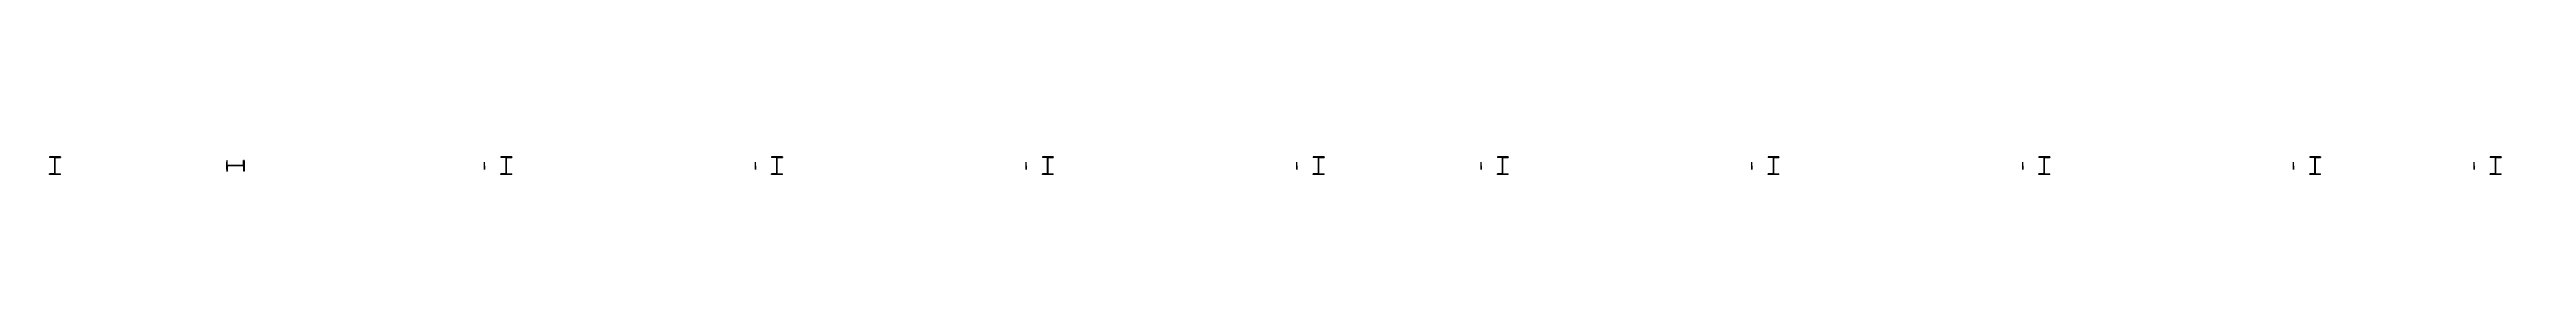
# Model space of a CAD drawing. Extents: x 0 to 768453, y -150 to 32537.
# Drawn here: x 499850 to 568453, y 19756 to 20537 of the extents above; entities that cross this region are included whole.
import ezdxf
from ezdxf.enums import TextEntityAlignment as Align

# ---------------------------------------------------------------- set-up
doc = ezdxf.new("R2010")
doc.units = 0

msp = doc.modelspace()

# ---------------------------------------------------------------- texts
at = {"layer": 'C1', "extrusion": (0, -1, 0)}
for p in [(500536.8, 1665, -20536.8), (500536.8, 4895, -20536.8), (500536.8, 8025, -20536.8), (505536.8, 1665, -20536.8), (505536.8, 4895, -20536.8), (505536.8, 8025, -20536.8), (513036.8, 1665, -20536.8), (513036.8, 4895, -20536.8), (513036.8, 8025, -20536.8), (520536.8, 1665, -20536.8), (520536.8, 4895, -20536.8), (520536.8, 8025, -20536.8), (528036.8, 1665, -20536.8), (528036.8, 4895, -20536.8), (528036.8, 8025, -20536.8), (535536.8, 1665, -20536.8), (535536.8, 4895, -20536.8), (535536.8, 8025, -20536.8), (540636.8, 1665, -20536.8), (540636.8, 4895, -20536.8), (540636.8, 8025, -20536.8), (548136.8, 1665, -20536.8), (548136.8, 4895, -20536.8), (548136.8, 8025, -20536.8), (555636.8, 1665, -20536.8), (555636.8, 4895, -20536.8), (555636.8, 8025, -20536.8), (563136.8, 1665, -20536.8), (563136.8, 4895, -20536.8), (563136.8, 8025, -20536.8), (568136.8, 1665, -20536.8), (568136.8, 4895, -20536.8), (568136.8, 8025, -20536.8)]:
    msp.add_text('C1', height=400, dxfattribs=at).set_placement(p, align=Align.BOTTOM_CENTER)
at = {"layer": 'G41', "extrusion": (0, -1, 0)}
for p in [(502940, 3330, -20440), (502940, 6460, -20440), (502940, 9590, -20440), (509190, 3330, -20440), (509190, 6460, -20440), (509190, 9590, -20440), (516690, 3330, -20440), (516690, 6460, -20440), (516690, 9590, -20440), (524190, 3330, -20440), (524190, 6460, -20440), (524190, 9590, -20440), (531690, 3330, -20440), (531690, 6460, -20440), (531690, 9590, -20440), (544290, 3330, -20440), (544290, 6460, -20440), (544290, 9590, -20440), (551790, 3330, -20440), (551790, 6460, -20440), (551790, 9590, -20440), (559290, 3330, -20440), (559290, 6460, -20440), (559290, 9590, -20440)]:
    msp.add_text('G41', height=400, dxfattribs=at).set_placement(p, align=Align.BOTTOM_CENTER)
at = {"layer": 'G43', "extrusion": (0, -1, 0)}
for p in [(537990, 3330, -20440), (537990, 6460, -20440), (537990, 9590, -20440), (565540, 3330, -20440), (565540, 6460, -20440), (565540, 9590, -20440)]:
    msp.add_text('G43', height=400, dxfattribs=at).set_placement(p, align=Align.BOTTOM_CENTER)

# ---------------------------------------------------------------- linework, layer by layer
at = {"layer": 'C1'}
for p, q in [((500150, 20244), (499850, 20244)), ((499850, 20244), (499850, 20226)), ((500150, 20244, 3330), (499850, 20244, 3330)), ((499850, 20244, 3330), (499850, 20226, 3330)), ((500150, 20244, 6460), (499850, 20244, 6460)), ((499850, 20244, 6460), (499850, 20226, 6460)), ((499994.5, 20226), (499850, 20226)), ((499994.5, 20226, 3330), (499850, 20226, 3330)), ((499994.5, 20226, 6460), (499850, 20226, 6460)), ((499994.5, 19774), (499994.5, 20226)), ((499994.5, 20226), (499994.5, 20226)), ((499994.5, 20226), (499994.5, 20226)), ((499994.5, 20226), (499994.5, 20226)), ((499994.5, 19774, 3330), (499994.5, 20226, 3330)), ((499994.5, 20226, 3330), (499994.5, 20226, 3330)), ((499994.5, 20226, 3330), (499994.5, 20226, 3330)), ((499994.5, 20226, 3330), (499994.5, 20226, 3330)), ((499994.5, 19774, 6460), (499994.5, 20226, 6460)), ((499994.5, 20226, 6460), (499994.5, 20226, 6460)), ((499994.5, 20226, 6460), (499994.5, 20226, 6460)), ((499994.5, 20226, 6460), (499994.5, 20226, 6460)), ((500005.5, 19774), (500005.5, 20226)), ((500005.5, 20226), (500005.5, 20226)), ((500005.5, 20226), (500005.5, 20226)), ((500005.5, 20226), (500005.5, 20226)), ((500005.5, 20226), (500150, 20226)), ((500005.5, 19774, 3330), (500005.5, 20226, 3330)), ((500005.5, 20226, 3330), (500005.5, 20226, 3330)), ((500005.5, 20226, 3330), (500005.5, 20226, 3330)), ((500005.5, 20226, 3330), (500005.5, 20226, 3330)), ((500005.5, 20226, 3330), (500150, 20226, 3330)), ((500005.5, 19774, 6460), (500005.5, 20226, 6460)), ((500005.5, 20226, 6460), (500005.5, 20226, 6460)), ((500005.5, 20226, 6460), (500005.5, 20226, 6460)), ((500005.5, 20226, 6460), (500005.5, 20226, 6460)), ((500005.5, 20226, 6460), (500150, 20226, 6460)), ((500150, 20244), (500150, 20226)), ((500150, 20244, 3330), (500150, 20226, 3330)), ((500150, 20244, 6460), (500150, 20226, 6460)), ((504756, 20150), (504756, 19850)), ((504756, 20150), (504774, 20150)), ((504756, 20150, 3330), (504756, 19850, 3330)), ((504756, 20150, 3330), (504774, 20150, 3330)), ((504756, 20150, 6460), (504756, 19850, 6460)), ((504756, 20150, 6460), (504774, 20150, 6460)), ((504774, 20005.5), (504774, 20150)), ((504774, 20005.5, 3330), (504774, 20150, 3330)), ((504774, 20005.5, 6460), (504774, 20150, 6460)), ((505226, 20005.5), (504774, 20005.5)), ((504774, 20005.5), (504774, 20005.5)), ((504774, 20005.5), (504774, 20005.5)), ((504774, 20005.5), (504774, 20005.5)), ((505226, 20005.5, 3330), (504774, 20005.5, 3330)), ((504774, 20005.5, 3330), (504774, 20005.5, 3330)), ((504774, 20005.5, 3330), (504774, 20005.5, 3330)), ((504774, 20005.5, 3330), (504774, 20005.5, 3330)), ((505226, 20005.5, 6460), (504774, 20005.5, 6460)), ((504774, 20005.5, 6460), (504774, 20005.5, 6460)), ((504774, 20005.5, 6460), (504774, 20005.5, 6460)), ((504774, 20005.5, 6460), (504774, 20005.5, 6460)), ((505226, 19994.5), (504774, 19994.5)), ((504774, 19994.5), (504774, 19994.5)), ((504774, 19994.5), (504774, 19994.5)), ((504774, 19994.5), (504774, 19994.5)), ((504774, 19994.5), (504774, 19850)), ((505226, 19994.5, 3330), (504774, 19994.5, 3330)), ((504774, 19994.5, 3330), (504774, 19994.5, 3330)), ((504774, 19994.5, 3330), (504774, 19994.5, 3330)), ((504774, 19994.5, 3330), (504774, 19994.5, 3330)), ((504774, 19994.5, 3330), (504774, 19850, 3330)), ((505226, 19994.5, 6460), (504774, 19994.5, 6460)), ((504774, 19994.5, 6460), (504774, 19994.5, 6460)), ((504774, 19994.5, 6460), (504774, 19994.5, 6460)), ((504774, 19994.5, 6460), (504774, 19994.5, 6460)), ((504774, 19994.5, 6460), (504774, 19850, 6460)), ((505226, 20005.5), (505226, 20150)), ((505244, 20150), (505226, 20150)), ((505226, 20005.5, 3330), (505226, 20150, 3330)), ((505244, 20150, 3330), (505226, 20150, 3330)), ((505226, 20005.5, 6460), (505226, 20150, 6460)), ((505244, 20150, 6460), (505226, 20150, 6460)), ((505226, 20005.5), (505226, 20005.5)), ((505226, 20005.5), (505226, 20005.5)), ((505226, 20005.5), (505226, 20005.5)), ((505226, 20005.5, 3330), (505226, 20005.5, 3330)), ((505226, 20005.5, 3330), (505226, 20005.5, 3330)), ((505226, 20005.5, 3330), (505226, 20005.5, 3330)), ((505226, 20005.5, 6460), (505226, 20005.5, 6460)), ((505226, 20005.5, 6460), (505226, 20005.5, 6460)), ((505226, 20005.5, 6460), (505226, 20005.5, 6460)), ((505226, 19994.5), (505226, 19994.5)), ((505226, 19994.5), (505226, 19994.5)), ((505226, 19994.5), (505226, 19994.5)), ((505226, 19994.5), (505226, 19850)), ((505226, 19994.5, 3330), (505226, 19994.5, 3330)), ((505226, 19994.5, 3330), (505226, 19994.5, 3330)), ((505226, 19994.5, 3330), (505226, 19994.5, 3330)), ((505226, 19994.5, 3330), (505226, 19850, 3330)), ((505226, 19994.5, 6460), (505226, 19994.5, 6460)), ((505226, 19994.5, 6460), (505226, 19994.5, 6460)), ((505226, 19994.5, 6460), (505226, 19994.5, 6460)), ((505226, 19994.5, 6460), (505226, 19850, 6460)), ((505244, 20150), (505244, 19850)), ((505244, 20150, 3330), (505244, 19850, 3330)), ((505244, 20150, 6460), (505244, 19850, 6460)), ((512650, 20244), (512350, 20244)), ((512350, 20244), (512350, 20226)), ((512650, 20244, 3330), (512350, 20244, 3330)), ((512350, 20244, 3330), (512350, 20226, 3330)), ((512650, 20244, 6460), (512350, 20244, 6460)), ((512350, 20244, 6460), (512350, 20226, 6460)), ((512494.5, 20226), (512350, 20226)), ((512494.5, 20226, 3330), (512350, 20226, 3330)), ((512494.5, 20226, 6460), (512350, 20226, 6460)), ((512494.5, 19774), (512494.5, 20226)), ((512494.5, 20226), (512494.5, 20226)), ((512494.5, 20226), (512494.5, 20226)), ((512494.5, 20226), (512494.5, 20226)), ((512494.5, 19774, 3330), (512494.5, 20226, 3330)), ((512494.5, 20226, 3330), (512494.5, 20226, 3330)), ((512494.5, 20226, 3330), (512494.5, 20226, 3330)), ((512494.5, 20226, 3330), (512494.5, 20226, 3330)), ((512494.5, 19774, 6460), (512494.5, 20226, 6460)), ((512494.5, 20226, 6460), (512494.5, 20226, 6460)), ((512494.5, 20226, 6460), (512494.5, 20226, 6460)), ((512494.5, 20226, 6460), (512494.5, 20226, 6460)), ((512505.5, 19774), (512505.5, 20226)), ((512505.5, 20226), (512505.5, 20226)), ((512505.5, 20226), (512505.5, 20226)), ((512505.5, 20226), (512505.5, 20226)), ((512505.5, 20226), (512650, 20226)), ((512505.5, 19774, 3330), (512505.5, 20226, 3330)), ((512505.5, 20226, 3330), (512505.5, 20226, 3330)), ((512505.5, 20226, 3330), (512505.5, 20226, 3330)), ((512505.5, 20226, 3330), (512505.5, 20226, 3330)), ((512505.5, 20226, 3330), (512650, 20226, 3330)), ((512505.5, 19774, 6460), (512505.5, 20226, 6460)), ((512505.5, 20226, 6460), (512505.5, 20226, 6460)), ((512505.5, 20226, 6460), (512505.5, 20226, 6460)), ((512505.5, 20226, 6460), (512505.5, 20226, 6460)), ((512505.5, 20226, 6460), (512650, 20226, 6460)), ((512650, 20244), (512650, 20226)), ((512650, 20244, 3330), (512650, 20226, 3330)), ((512650, 20244, 6460), (512650, 20226, 6460)), ((520150, 20244), (519850, 20244)), ((519850, 20244), (519850, 20226)), ((520150, 20244, 3330), (519850, 20244, 3330)), ((519850, 20244, 3330), (519850, 20226, 3330)), ((520150, 20244, 6460), (519850, 20244, 6460)), ((519850, 20244, 6460), (519850, 20226, 6460)), ((519994.5, 20226), (519850, 20226)), ((519994.5, 20226, 3330), (519850, 20226, 3330)), ((519994.5, 20226, 6460), (519850, 20226, 6460)), ((519994.5, 19774), (519994.5, 20226)), ((519994.5, 20226), (519994.5, 20226)), ((519994.5, 20226), (519994.5, 20226)), ((519994.5, 20226), (519994.5, 20226)), ((519994.5, 19774, 3330), (519994.5, 20226, 3330)), ((519994.5, 20226, 3330), (519994.5, 20226, 3330)), ((519994.5, 20226, 3330), (519994.5, 20226, 3330)), ((519994.5, 20226, 3330), (519994.5, 20226, 3330)), ((519994.5, 19774, 6460), (519994.5, 20226, 6460)), ((519994.5, 20226, 6460), (519994.5, 20226, 6460)), ((519994.5, 20226, 6460), (519994.5, 20226, 6460)), ((519994.5, 20226, 6460), (519994.5, 20226, 6460)), ((520005.5, 19774), (520005.5, 20226)), ((520005.5, 20226), (520005.5, 20226)), ((520005.5, 20226), (520005.5, 20226)), ((520005.5, 20226), (520005.5, 20226)), ((520005.5, 20226), (520150, 20226)), ((520005.5, 19774, 3330), (520005.5, 20226, 3330)), ((520005.5, 20226, 3330), (520005.5, 20226, 3330)), ((520005.5, 20226, 3330), (520005.5, 20226, 3330)), ((520005.5, 20226, 3330), (520005.5, 20226, 3330)), ((520005.5, 20226, 3330), (520150, 20226, 3330)), ((520005.5, 19774, 6460), (520005.5, 20226, 6460)), ((520005.5, 20226, 6460), (520005.5, 20226, 6460)), ((520005.5, 20226, 6460), (520005.5, 20226, 6460)), ((520005.5, 20226, 6460), (520005.5, 20226, 6460)), ((520005.5, 20226, 6460), (520150, 20226, 6460)), ((520150, 20244), (520150, 20226)), ((520150, 20244, 3330), (520150, 20226, 3330)), ((520150, 20244, 6460), (520150, 20226, 6460)), ((527650, 20244), (527350, 20244)), ((527350, 20244), (527350, 20226)), ((527650, 20244, 3330), (527350, 20244, 3330)), ((527350, 20244, 3330), (527350, 20226, 3330)), ((527650, 20244, 6460), (527350, 20244, 6460)), ((527350, 20244, 6460), (527350, 20226, 6460)), ((527494.5, 20226), (527350, 20226)), ((527494.5, 20226, 3330), (527350, 20226, 3330)), ((527494.5, 20226, 6460), (527350, 20226, 6460)), ((527494.5, 19774), (527494.5, 20226)), ((527494.5, 20226), (527494.5, 20226)), ((527494.5, 20226), (527494.5, 20226)), ((527494.5, 20226), (527494.5, 20226)), ((527494.5, 19774, 3330), (527494.5, 20226, 3330)), ((527494.5, 20226, 3330), (527494.5, 20226, 3330)), ((527494.5, 20226, 3330), (527494.5, 20226, 3330)), ((527494.5, 20226, 3330), (527494.5, 20226, 3330)), ((527494.5, 19774, 6460), (527494.5, 20226, 6460)), ((527494.5, 20226, 6460), (527494.5, 20226, 6460)), ((527494.5, 20226, 6460), (527494.5, 20226, 6460)), ((527494.5, 20226, 6460), (527494.5, 20226, 6460)), ((527505.5, 19774), (527505.5, 20226)), ((527505.5, 20226), (527505.5, 20226)), ((527505.5, 20226), (527505.5, 20226)), ((527505.5, 20226), (527505.5, 20226)), ((527505.5, 20226), (527650, 20226)), ((527505.5, 19774, 3330), (527505.5, 20226, 3330)), ((527505.5, 20226, 3330), (527505.5, 20226, 3330)), ((527505.5, 20226, 3330), (527505.5, 20226, 3330)), ((527505.5, 20226, 3330), (527505.5, 20226, 3330)), ((527505.5, 20226, 3330), (527650, 20226, 3330)), ((527505.5, 19774, 6460), (527505.5, 20226, 6460)), ((527505.5, 20226, 6460), (527505.5, 20226, 6460)), ((527505.5, 20226, 6460), (527505.5, 20226, 6460)), ((527505.5, 20226, 6460), (527505.5, 20226, 6460)), ((527505.5, 20226, 6460), (527650, 20226, 6460)), ((527650, 20244), (527650, 20226)), ((527650, 20244, 3330), (527650, 20226, 3330)), ((527650, 20244, 6460), (527650, 20226, 6460)), ((535150, 20244), (534850, 20244)), ((534850, 20244), (534850, 20226)), ((535150, 20244, 3330), (534850, 20244, 3330)), ((534850, 20244, 3330), (534850, 20226, 3330)), ((535150, 20244, 6460), (534850, 20244, 6460)), ((534850, 20244, 6460), (534850, 20226, 6460)), ((534994.5, 20226), (534850, 20226)), ((534994.5, 20226, 3330), (534850, 20226, 3330)), ((534994.5, 20226, 6460), (534850, 20226, 6460)), ((534994.5, 19774), (534994.5, 20226)), ((534994.5, 20226), (534994.5, 20226)), ((534994.5, 20226), (534994.5, 20226)), ((534994.5, 20226), (534994.5, 20226)), ((534994.5, 19774, 3330), (534994.5, 20226, 3330)), ((534994.5, 20226, 3330), (534994.5, 20226, 3330)), ((534994.5, 20226, 3330), (534994.5, 20226, 3330)), ((534994.5, 20226, 3330), (534994.5, 20226, 3330)), ((534994.5, 19774, 6460), (534994.5, 20226, 6460)), ((534994.5, 20226, 6460), (534994.5, 20226, 6460)), ((534994.5, 20226, 6460), (534994.5, 20226, 6460)), ((534994.5, 20226, 6460), (534994.5, 20226, 6460)), ((535005.5, 19774), (535005.5, 20226)), ((535005.5, 20226), (535005.5, 20226)), ((535005.5, 20226), (535005.5, 20226)), ((535005.5, 20226), (535005.5, 20226)), ((535005.5, 20226), (535150, 20226)), ((535005.5, 19774, 3330), (535005.5, 20226, 3330)), ((535005.5, 20226, 3330), (535005.5, 20226, 3330)), ((535005.5, 20226, 3330), (535005.5, 20226, 3330)), ((535005.5, 20226, 3330), (535005.5, 20226, 3330)), ((535005.5, 20226, 3330), (535150, 20226, 3330)), ((535005.5, 19774, 6460), (535005.5, 20226, 6460)), ((535005.5, 20226, 6460), (535005.5, 20226, 6460)), ((535005.5, 20226, 6460), (535005.5, 20226, 6460)), ((535005.5, 20226, 6460), (535005.5, 20226, 6460)), ((535005.5, 20226, 6460), (535150, 20226, 6460)), ((535150, 20244), (535150, 20226)), ((535150, 20244, 3330), (535150, 20226, 3330)), ((535150, 20244, 6460), (535150, 20226, 6460)), ((540250, 20244), (539950, 20244)), ((539950, 20244), (539950, 20226)), ((540250, 20244, 3330), (539950, 20244, 3330)), ((539950, 20244, 3330), (539950, 20226, 3330)), ((540250, 20244, 6460), (539950, 20244, 6460)), ((539950, 20244, 6460), (539950, 20226, 6460)), ((540094.5, 20226), (539950, 20226)), ((540094.5, 20226, 3330), (539950, 20226, 3330)), ((540094.5, 20226, 6460), (539950, 20226, 6460)), ((540094.5, 19774), (540094.5, 20226)), ((540094.5, 20226), (540094.5, 20226)), ((540094.5, 20226), (540094.5, 20226)), ((540094.5, 20226), (540094.5, 20226)), ((540094.5, 19774, 3330), (540094.5, 20226, 3330)), ((540094.5, 20226, 3330), (540094.5, 20226, 3330)), ((540094.5, 20226, 3330), (540094.5, 20226, 3330)), ((540094.5, 20226, 3330), (540094.5, 20226, 3330)), ((540094.5, 19774, 6460), (540094.5, 20226, 6460)), ((540094.5, 20226, 6460), (540094.5, 20226, 6460)), ((540094.5, 20226, 6460), (540094.5, 20226, 6460)), ((540094.5, 20226, 6460), (540094.5, 20226, 6460)), ((540105.5, 19774), (540105.5, 20226)), ((540105.5, 20226), (540105.5, 20226)), ((540105.5, 20226), (540105.5, 20226)), ((540105.5, 20226), (540105.5, 20226)), ((540105.5, 20226), (540250, 20226)), ((540105.5, 19774, 3330), (540105.5, 20226, 3330)), ((540105.5, 20226, 3330), (540105.5, 20226, 3330)), ((540105.5, 20226, 3330), (540105.5, 20226, 3330)), ((540105.5, 20226, 3330), (540105.5, 20226, 3330)), ((540105.5, 20226, 3330), (540250, 20226, 3330)), ((540105.5, 19774, 6460), (540105.5, 20226, 6460)), ((540105.5, 20226, 6460), (540105.5, 20226, 6460)), ((540105.5, 20226, 6460), (540105.5, 20226, 6460)), ((540105.5, 20226, 6460), (540105.5, 20226, 6460)), ((540105.5, 20226, 6460), (540250, 20226, 6460)), ((540250, 20244), (540250, 20226)), ((540250, 20244, 3330), (540250, 20226, 3330)), ((540250, 20244, 6460), (540250, 20226, 6460)), ((547750, 20244), (547450, 20244)), ((547450, 20244), (547450, 20226)), ((547750, 20244, 3330), (547450, 20244, 3330)), ((547450, 20244, 3330), (547450, 20226, 3330)), ((547750, 20244, 6460), (547450, 20244, 6460)), ((547450, 20244, 6460), (547450, 20226, 6460)), ((547594.5, 20226), (547450, 20226)), ((547594.5, 20226, 3330), (547450, 20226, 3330)), ((547594.5, 20226, 6460), (547450, 20226, 6460)), ((547594.5, 19774), (547594.5, 20226)), ((547594.5, 20226), (547594.5, 20226)), ((547594.5, 20226), (547594.5, 20226)), ((547594.5, 20226), (547594.5, 20226)), ((547594.5, 19774, 3330), (547594.5, 20226, 3330)), ((547594.5, 20226, 3330), (547594.5, 20226, 3330)), ((547594.5, 20226, 3330), (547594.5, 20226, 3330)), ((547594.5, 20226, 3330), (547594.5, 20226, 3330)), ((547594.5, 19774, 6460), (547594.5, 20226, 6460)), ((547594.5, 20226, 6460), (547594.5, 20226, 6460)), ((547594.5, 20226, 6460), (547594.5, 20226, 6460)), ((547594.5, 20226, 6460), (547594.5, 20226, 6460)), ((547605.5, 19774), (547605.5, 20226)), ((547605.5, 20226), (547605.5, 20226)), ((547605.5, 20226), (547605.5, 20226)), ((547605.5, 20226), (547605.5, 20226)), ((547605.5, 20226), (547750, 20226)), ((547605.5, 19774, 3330), (547605.5, 20226, 3330)), ((547605.5, 20226, 3330), (547605.5, 20226, 3330)), ((547605.5, 20226, 3330), (547605.5, 20226, 3330)), ((547605.5, 20226, 3330), (547605.5, 20226, 3330)), ((547605.5, 20226, 3330), (547750, 20226, 3330)), ((547605.5, 19774, 6460), (547605.5, 20226, 6460)), ((547605.5, 20226, 6460), (547605.5, 20226, 6460)), ((547605.5, 20226, 6460), (547605.5, 20226, 6460)), ((547605.5, 20226, 6460), (547605.5, 20226, 6460)), ((547605.5, 20226, 6460), (547750, 20226, 6460)), ((547750, 20244), (547750, 20226)), ((547750, 20244, 3330), (547750, 20226, 3330)), ((547750, 20244, 6460), (547750, 20226, 6460)), ((555250, 20244), (554950, 20244)), ((554950, 20244), (554950, 20226)), ((555250, 20244, 3330), (554950, 20244, 3330)), ((554950, 20244, 3330), (554950, 20226, 3330)), ((555250, 20244, 6460), (554950, 20244, 6460)), ((554950, 20244, 6460), (554950, 20226, 6460)), ((555094.5, 20226), (554950, 20226)), ((555094.5, 20226, 3330), (554950, 20226, 3330)), ((555094.5, 20226, 6460), (554950, 20226, 6460)), ((555094.5, 19774), (555094.5, 20226)), ((555094.5, 20226), (555094.5, 20226)), ((555094.5, 20226), (555094.5, 20226)), ((555094.5, 20226), (555094.5, 20226)), ((555094.5, 19774, 3330), (555094.5, 20226, 3330)), ((555094.5, 20226, 3330), (555094.5, 20226, 3330)), ((555094.5, 20226, 3330), (555094.5, 20226, 3330)), ((555094.5, 20226, 3330), (555094.5, 20226, 3330)), ((555094.5, 19774, 6460), (555094.5, 20226, 6460)), ((555094.5, 20226, 6460), (555094.5, 20226, 6460)), ((555094.5, 20226, 6460), (555094.5, 20226, 6460)), ((555094.5, 20226, 6460), (555094.5, 20226, 6460)), ((555105.5, 19774), (555105.5, 20226)), ((555105.5, 20226), (555105.5, 20226)), ((555105.5, 20226), (555105.5, 20226)), ((555105.5, 20226), (555105.5, 20226)), ((555105.5, 20226), (555250, 20226)), ((555105.5, 19774, 3330), (555105.5, 20226, 3330)), ((555105.5, 20226, 3330), (555105.5, 20226, 3330)), ((555105.5, 20226, 3330), (555105.5, 20226, 3330)), ((555105.5, 20226, 3330), (555105.5, 20226, 3330)), ((555105.5, 20226, 3330), (555250, 20226, 3330)), ((555105.5, 19774, 6460), (555105.5, 20226, 6460)), ((555105.5, 20226, 6460), (555105.5, 20226, 6460)), ((555105.5, 20226, 6460), (555105.5, 20226, 6460)), ((555105.5, 20226, 6460), (555105.5, 20226, 6460)), ((555105.5, 20226, 6460), (555250, 20226, 6460)), ((555250, 20244), (555250, 20226)), ((555250, 20244, 3330), (555250, 20226, 3330)), ((555250, 20244, 6460), (555250, 20226, 6460)), ((562750, 20244), (562450, 20244)), ((562450, 20244), (562450, 20226)), ((562750, 20244, 3330), (562450, 20244, 3330)), ((562450, 20244, 3330), (562450, 20226, 3330)), ((562750, 20244, 6460), (562450, 20244, 6460)), ((562450, 20244, 6460), (562450, 20226, 6460)), ((562594.5, 20226), (562450, 20226)), ((562594.5, 20226, 3330), (562450, 20226, 3330)), ((562594.5, 20226, 6460), (562450, 20226, 6460)), ((562594.5, 19774), (562594.5, 20226)), ((562594.5, 20226), (562594.5, 20226)), ((562594.5, 20226), (562594.5, 20226)), ((562594.5, 20226), (562594.5, 20226)), ((562594.5, 19774, 3330), (562594.5, 20226, 3330)), ((562594.5, 20226, 3330), (562594.5, 20226, 3330)), ((562594.5, 20226, 3330), (562594.5, 20226, 3330)), ((562594.5, 20226, 3330), (562594.5, 20226, 3330)), ((562594.5, 19774, 6460), (562594.5, 20226, 6460)), ((562594.5, 20226, 6460), (562594.5, 20226, 6460)), ((562594.5, 20226, 6460), (562594.5, 20226, 6460)), ((562594.5, 20226, 6460), (562594.5, 20226, 6460)), ((562605.5, 19774), (562605.5, 20226)), ((562605.5, 20226), (562605.5, 20226)), ((562605.5, 20226), (562605.5, 20226)), ((562605.5, 20226), (562605.5, 20226)), ((562605.5, 20226), (562750, 20226)), ((562605.5, 19774, 3330), (562605.5, 20226, 3330)), ((562605.5, 20226, 3330), (562605.5, 20226, 3330)), ((562605.5, 20226, 3330), (562605.5, 20226, 3330)), ((562605.5, 20226, 3330), (562605.5, 20226, 3330)), ((562605.5, 20226, 3330), (562750, 20226, 3330)), ((562605.5, 19774, 6460), (562605.5, 20226, 6460)), ((562605.5, 20226, 6460), (562605.5, 20226, 6460)), ((562605.5, 20226, 6460), (562605.5, 20226, 6460)), ((562605.5, 20226, 6460), (562605.5, 20226, 6460)), ((562605.5, 20226, 6460), (562750, 20226, 6460)), ((562750, 20244), (562750, 20226)), ((562750, 20244, 3330), (562750, 20226, 3330)), ((562750, 20244, 6460), (562750, 20226, 6460)), ((567750, 20244), (567450, 20244)), ((567450, 20244), (567450, 20226)), ((567750, 20244, 3330), (567450, 20244, 3330)), ((567450, 20244, 3330), (567450, 20226, 3330)), ((567750, 20244, 6460), (567450, 20244, 6460)), ((567450, 20244, 6460), (567450, 20226, 6460)), ((567594.5, 20226), (567450, 20226)), ((567594.5, 20226, 3330), (567450, 20226, 3330)), ((567594.5, 20226, 6460), (567450, 20226, 6460)), ((567594.5, 19774), (567594.5, 20226)), ((567594.5, 20226), (567594.5, 20226)), ((567594.5, 20226), (567594.5, 20226)), ((567594.5, 20226), (567594.5, 20226)), ((567594.5, 19774, 3330), (567594.5, 20226, 3330)), ((567594.5, 20226, 3330), (567594.5, 20226, 3330)), ((567594.5, 20226, 3330), (567594.5, 20226, 3330)), ((567594.5, 20226, 3330), (567594.5, 20226, 3330)), ((567594.5, 19774, 6460), (567594.5, 20226, 6460)), ((567594.5, 20226, 6460), (567594.5, 20226, 6460)), ((567594.5, 20226, 6460), (567594.5, 20226, 6460)), ((567594.5, 20226, 6460), (567594.5, 20226, 6460)), ((567605.5, 19774), (567605.5, 20226)), ((567605.5, 20226), (567605.5, 20226)), ((567605.5, 20226), (567605.5, 20226)), ((567605.5, 20226), (567605.5, 20226)), ((567605.5, 20226), (567750, 20226)), ((567605.5, 19774, 3330), (567605.5, 20226, 3330)), ((567605.5, 20226, 3330), (567605.5, 20226, 3330)), ((567605.5, 20226, 3330), (567605.5, 20226, 3330)), ((567605.5, 20226, 3330), (567605.5, 20226, 3330)), ((567605.5, 20226, 3330), (567750, 20226, 3330)), ((567605.5, 19774, 6460), (567605.5, 20226, 6460)), ((567605.5, 20226, 6460), (567605.5, 20226, 6460)), ((567605.5, 20226, 6460), (567605.5, 20226, 6460)), ((567605.5, 20226, 6460), (567605.5, 20226, 6460)), ((567605.5, 20226, 6460), (567750, 20226, 6460)), ((567750, 20244), (567750, 20226)), ((567750, 20244, 3330), (567750, 20226, 3330)), ((567750, 20244, 6460), (567750, 20226, 6460)), ((499994.5, 19774), (499850, 19774)), ((499850, 19756), (499850, 19774)), ((499994.5, 19774, 3330), (499850, 19774, 3330)), ((499850, 19756, 3330), (499850, 19774, 3330)), ((499994.5, 19774, 6460), (499850, 19774, 6460)), ((499850, 19756, 6460), (499850, 19774, 6460)), ((500150, 19756), (499850, 19756)), ((500150, 19756, 3330), (499850, 19756, 3330)), ((500150, 19756, 6460), (499850, 19756, 6460)), ((499994.5, 19774), (499994.5, 19774)), ((499994.5, 19774), (499994.5, 19774)), ((499994.5, 19774), (499994.5, 19774)), ((499994.5, 19774, 3330), (499994.5, 19774, 3330)), ((499994.5, 19774, 3330), (499994.5, 19774, 3330)), ((499994.5, 19774, 3330), (499994.5, 19774, 3330)), ((499994.5, 19774, 6460), (499994.5, 19774, 6460)), ((499994.5, 19774, 6460), (499994.5, 19774, 6460)), ((499994.5, 19774, 6460), (499994.5, 19774, 6460)), ((500005.5, 19774), (500005.5, 19774)), ((500005.5, 19774), (500005.5, 19774)), ((500005.5, 19774), (500005.5, 19774)), ((500005.5, 19774), (500150, 19774)), ((500005.5, 19774, 3330), (500005.5, 19774, 3330)), ((500005.5, 19774, 3330), (500005.5, 19774, 3330)), ((500005.5, 19774, 3330), (500005.5, 19774, 3330)), ((500005.5, 19774, 3330), (500150, 19774, 3330)), ((500005.5, 19774, 6460), (500005.5, 19774, 6460)), ((500005.5, 19774, 6460), (500005.5, 19774, 6460)), ((500005.5, 19774, 6460), (500005.5, 19774, 6460)), ((500005.5, 19774, 6460), (500150, 19774, 6460)), ((500150, 19756), (500150, 19774)), ((500150, 19756, 3330), (500150, 19774, 3330)), ((500150, 19756, 6460), (500150, 19774, 6460)), ((504756, 19850), (504774, 19850)), ((504756, 19850, 3330), (504774, 19850, 3330)), ((504756, 19850, 6460), (504774, 19850, 6460)), ((505244, 19850), (505226, 19850)), ((505244, 19850, 3330), (505226, 19850, 3330)), ((505244, 19850, 6460), (505226, 19850, 6460)), ((512494.5, 19774), (512350, 19774)), ((512350, 19756), (512350, 19774)), ((512494.5, 19774, 3330), (512350, 19774, 3330)), ((512350, 19756, 3330), (512350, 19774, 3330)), ((512494.5, 19774, 6460), (512350, 19774, 6460)), ((512350, 19756, 6460), (512350, 19774, 6460)), ((512650, 19756), (512350, 19756)), ((512650, 19756, 3330), (512350, 19756, 3330)), ((512650, 19756, 6460), (512350, 19756, 6460)), ((512494.5, 19774), (512494.5, 19774)), ((512494.5, 19774), (512494.5, 19774)), ((512494.5, 19774), (512494.5, 19774)), ((512494.5, 19774, 3330), (512494.5, 19774, 3330)), ((512494.5, 19774, 3330), (512494.5, 19774, 3330)), ((512494.5, 19774, 3330), (512494.5, 19774, 3330)), ((512494.5, 19774, 6460), (512494.5, 19774, 6460)), ((512494.5, 19774, 6460), (512494.5, 19774, 6460)), ((512494.5, 19774, 6460), (512494.5, 19774, 6460)), ((512505.5, 19774), (512505.5, 19774)), ((512505.5, 19774), (512505.5, 19774)), ((512505.5, 19774), (512505.5, 19774)), ((512505.5, 19774), (512650, 19774)), ((512505.5, 19774, 3330), (512505.5, 19774, 3330)), ((512505.5, 19774, 3330), (512505.5, 19774, 3330)), ((512505.5, 19774, 3330), (512505.5, 19774, 3330)), ((512505.5, 19774, 3330), (512650, 19774, 3330)), ((512505.5, 19774, 6460), (512505.5, 19774, 6460)), ((512505.5, 19774, 6460), (512505.5, 19774, 6460)), ((512505.5, 19774, 6460), (512505.5, 19774, 6460)), ((512505.5, 19774, 6460), (512650, 19774, 6460)), ((512650, 19756), (512650, 19774)), ((512650, 19756, 3330), (512650, 19774, 3330)), ((512650, 19756, 6460), (512650, 19774, 6460)), ((519994.5, 19774), (519850, 19774)), ((519850, 19756), (519850, 19774)), ((519994.5, 19774, 3330), (519850, 19774, 3330)), ((519850, 19756, 3330), (519850, 19774, 3330)), ((519994.5, 19774, 6460), (519850, 19774, 6460)), ((519850, 19756, 6460), (519850, 19774, 6460)), ((520150, 19756), (519850, 19756)), ((520150, 19756, 3330), (519850, 19756, 3330)), ((520150, 19756, 6460), (519850, 19756, 6460)), ((519994.5, 19774), (519994.5, 19774)), ((519994.5, 19774), (519994.5, 19774)), ((519994.5, 19774), (519994.5, 19774)), ((519994.5, 19774, 3330), (519994.5, 19774, 3330)), ((519994.5, 19774, 3330), (519994.5, 19774, 3330)), ((519994.5, 19774, 3330), (519994.5, 19774, 3330)), ((519994.5, 19774, 6460), (519994.5, 19774, 6460)), ((519994.5, 19774, 6460), (519994.5, 19774, 6460)), ((519994.5, 19774, 6460), (519994.5, 19774, 6460)), ((520005.5, 19774), (520005.5, 19774)), ((520005.5, 19774), (520005.5, 19774)), ((520005.5, 19774), (520005.5, 19774)), ((520005.5, 19774), (520150, 19774)), ((520005.5, 19774, 3330), (520005.5, 19774, 3330)), ((520005.5, 19774, 3330), (520005.5, 19774, 3330)), ((520005.5, 19774, 3330), (520005.5, 19774, 3330)), ((520005.5, 19774, 3330), (520150, 19774, 3330)), ((520005.5, 19774, 6460), (520005.5, 19774, 6460)), ((520005.5, 19774, 6460), (520005.5, 19774, 6460)), ((520005.5, 19774, 6460), (520005.5, 19774, 6460)), ((520005.5, 19774, 6460), (520150, 19774, 6460)), ((520150, 19756), (520150, 19774)), ((520150, 19756, 3330), (520150, 19774, 3330)), ((520150, 19756, 6460), (520150, 19774, 6460)), ((527494.5, 19774), (527350, 19774)), ((527350, 19756), (527350, 19774)), ((527494.5, 19774, 3330), (527350, 19774, 3330)), ((527350, 19756, 3330), (527350, 19774, 3330)), ((527494.5, 19774, 6460), (527350, 19774, 6460)), ((527350, 19756, 6460), (527350, 19774, 6460)), ((527650, 19756), (527350, 19756)), ((527650, 19756, 3330), (527350, 19756, 3330)), ((527650, 19756, 6460), (527350, 19756, 6460)), ((527494.5, 19774), (527494.5, 19774)), ((527494.5, 19774), (527494.5, 19774)), ((527494.5, 19774), (527494.5, 19774)), ((527494.5, 19774, 3330), (527494.5, 19774, 3330)), ((527494.5, 19774, 3330), (527494.5, 19774, 3330)), ((527494.5, 19774, 3330), (527494.5, 19774, 3330)), ((527494.5, 19774, 6460), (527494.5, 19774, 6460)), ((527494.5, 19774, 6460), (527494.5, 19774, 6460)), ((527494.5, 19774, 6460), (527494.5, 19774, 6460)), ((527505.5, 19774), (527505.5, 19774)), ((527505.5, 19774), (527505.5, 19774)), ((527505.5, 19774), (527505.5, 19774)), ((527505.5, 19774), (527650, 19774)), ((527505.5, 19774, 3330), (527505.5, 19774, 3330)), ((527505.5, 19774, 3330), (527505.5, 19774, 3330)), ((527505.5, 19774, 3330), (527505.5, 19774, 3330)), ((527505.5, 19774, 3330), (527650, 19774, 3330)), ((527505.5, 19774, 6460), (527505.5, 19774, 6460)), ((527505.5, 19774, 6460), (527505.5, 19774, 6460)), ((527505.5, 19774, 6460), (527505.5, 19774, 6460)), ((527505.5, 19774, 6460), (527650, 19774, 6460)), ((527650, 19756), (527650, 19774)), ((527650, 19756, 3330), (527650, 19774, 3330)), ((527650, 19756, 6460), (527650, 19774, 6460)), ((534994.5, 19774), (534850, 19774)), ((534850, 19756), (534850, 19774)), ((534994.5, 19774, 3330), (534850, 19774, 3330)), ((534850, 19756, 3330), (534850, 19774, 3330)), ((534994.5, 19774, 6460), (534850, 19774, 6460)), ((534850, 19756, 6460), (534850, 19774, 6460)), ((535150, 19756), (534850, 19756)), ((535150, 19756, 3330), (534850, 19756, 3330)), ((535150, 19756, 6460), (534850, 19756, 6460)), ((534994.5, 19774), (534994.5, 19774)), ((534994.5, 19774), (534994.5, 19774)), ((534994.5, 19774), (534994.5, 19774)), ((534994.5, 19774, 3330), (534994.5, 19774, 3330)), ((534994.5, 19774, 3330), (534994.5, 19774, 3330)), ((534994.5, 19774, 3330), (534994.5, 19774, 3330)), ((534994.5, 19774, 6460), (534994.5, 19774, 6460)), ((534994.5, 19774, 6460), (534994.5, 19774, 6460)), ((534994.5, 19774, 6460), (534994.5, 19774, 6460)), ((535005.5, 19774), (535005.5, 19774)), ((535005.5, 19774), (535005.5, 19774)), ((535005.5, 19774), (535005.5, 19774)), ((535005.5, 19774), (535150, 19774)), ((535005.5, 19774, 3330), (535005.5, 19774, 3330)), ((535005.5, 19774, 3330), (535005.5, 19774, 3330)), ((535005.5, 19774, 3330), (535005.5, 19774, 3330)), ((535005.5, 19774, 3330), (535150, 19774, 3330)), ((535005.5, 19774, 6460), (535005.5, 19774, 6460)), ((535005.5, 19774, 6460), (535005.5, 19774, 6460)), ((535005.5, 19774, 6460), (535005.5, 19774, 6460)), ((535005.5, 19774, 6460), (535150, 19774, 6460)), ((535150, 19756), (535150, 19774)), ((535150, 19756, 3330), (535150, 19774, 3330)), ((535150, 19756, 6460), (535150, 19774, 6460)), ((540094.5, 19774), (539950, 19774)), ((539950, 19756), (539950, 19774)), ((540094.5, 19774, 3330), (539950, 19774, 3330)), ((539950, 19756, 3330), (539950, 19774, 3330)), ((540094.5, 19774, 6460), (539950, 19774, 6460)), ((539950, 19756, 6460), (539950, 19774, 6460)), ((540250, 19756), (539950, 19756)), ((540250, 19756, 3330), (539950, 19756, 3330)), ((540250, 19756, 6460), (539950, 19756, 6460)), ((540094.5, 19774), (540094.5, 19774)), ((540094.5, 19774), (540094.5, 19774)), ((540094.5, 19774), (540094.5, 19774)), ((540094.5, 19774, 3330), (540094.5, 19774, 3330)), ((540094.5, 19774, 3330), (540094.5, 19774, 3330)), ((540094.5, 19774, 3330), (540094.5, 19774, 3330)), ((540094.5, 19774, 6460), (540094.5, 19774, 6460)), ((540094.5, 19774, 6460), (540094.5, 19774, 6460)), ((540094.5, 19774, 6460), (540094.5, 19774, 6460)), ((540105.5, 19774), (540105.5, 19774)), ((540105.5, 19774), (540105.5, 19774)), ((540105.5, 19774), (540105.5, 19774)), ((540105.5, 19774), (540250, 19774)), ((540105.5, 19774, 3330), (540105.5, 19774, 3330)), ((540105.5, 19774, 3330), (540105.5, 19774, 3330)), ((540105.5, 19774, 3330), (540105.5, 19774, 3330)), ((540105.5, 19774, 3330), (540250, 19774, 3330)), ((540105.5, 19774, 6460), (540105.5, 19774, 6460)), ((540105.5, 19774, 6460), (540105.5, 19774, 6460)), ((540105.5, 19774, 6460), (540105.5, 19774, 6460)), ((540105.5, 19774, 6460), (540250, 19774, 6460)), ((540250, 19756), (540250, 19774)), ((540250, 19756, 3330), (540250, 19774, 3330)), ((540250, 19756, 6460), (540250, 19774, 6460)), ((547594.5, 19774), (547450, 19774)), ((547450, 19756), (547450, 19774)), ((547594.5, 19774, 3330), (547450, 19774, 3330)), ((547450, 19756, 3330), (547450, 19774, 3330)), ((547594.5, 19774, 6460), (547450, 19774, 6460)), ((547450, 19756, 6460), (547450, 19774, 6460)), ((547750, 19756), (547450, 19756)), ((547750, 19756, 3330), (547450, 19756, 3330)), ((547750, 19756, 6460), (547450, 19756, 6460)), ((547594.5, 19774), (547594.5, 19774)), ((547594.5, 19774), (547594.5, 19774)), ((547594.5, 19774), (547594.5, 19774)), ((547594.5, 19774, 3330), (547594.5, 19774, 3330)), ((547594.5, 19774, 3330), (547594.5, 19774, 3330)), ((547594.5, 19774, 3330), (547594.5, 19774, 3330)), ((547594.5, 19774, 6460), (547594.5, 19774, 6460)), ((547594.5, 19774, 6460), (547594.5, 19774, 6460)), ((547594.5, 19774, 6460), (547594.5, 19774, 6460)), ((547605.5, 19774), (547605.5, 19774)), ((547605.5, 19774), (547605.5, 19774)), ((547605.5, 19774), (547605.5, 19774)), ((547605.5, 19774), (547750, 19774)), ((547605.5, 19774, 3330), (547605.5, 19774, 3330)), ((547605.5, 19774, 3330), (547605.5, 19774, 3330)), ((547605.5, 19774, 3330), (547605.5, 19774, 3330)), ((547605.5, 19774, 3330), (547750, 19774, 3330)), ((547605.5, 19774, 6460), (547605.5, 19774, 6460)), ((547605.5, 19774, 6460), (547605.5, 19774, 6460)), ((547605.5, 19774, 6460), (547605.5, 19774, 6460)), ((547605.5, 19774, 6460), (547750, 19774, 6460)), ((547750, 19756), (547750, 19774)), ((547750, 19756, 3330), (547750, 19774, 3330)), ((547750, 19756, 6460), (547750, 19774, 6460)), ((555094.5, 19774), (554950, 19774)), ((554950, 19756), (554950, 19774)), ((555094.5, 19774, 3330), (554950, 19774, 3330)), ((554950, 19756, 3330), (554950, 19774, 3330)), ((555094.5, 19774, 6460), (554950, 19774, 6460)), ((554950, 19756, 6460), (554950, 19774, 6460)), ((555250, 19756), (554950, 19756)), ((555250, 19756, 3330), (554950, 19756, 3330)), ((555250, 19756, 6460), (554950, 19756, 6460)), ((555094.5, 19774), (555094.5, 19774)), ((555094.5, 19774), (555094.5, 19774)), ((555094.5, 19774), (555094.5, 19774)), ((555094.5, 19774, 3330), (555094.5, 19774, 3330)), ((555094.5, 19774, 3330), (555094.5, 19774, 3330)), ((555094.5, 19774, 3330), (555094.5, 19774, 3330)), ((555094.5, 19774, 6460), (555094.5, 19774, 6460)), ((555094.5, 19774, 6460), (555094.5, 19774, 6460)), ((555094.5, 19774, 6460), (555094.5, 19774, 6460)), ((555105.5, 19774), (555105.5, 19774)), ((555105.5, 19774), (555105.5, 19774)), ((555105.5, 19774), (555105.5, 19774)), ((555105.5, 19774), (555250, 19774)), ((555105.5, 19774, 3330), (555105.5, 19774, 3330)), ((555105.5, 19774, 3330), (555105.5, 19774, 3330)), ((555105.5, 19774, 3330), (555105.5, 19774, 3330)), ((555105.5, 19774, 3330), (555250, 19774, 3330)), ((555105.5, 19774, 6460), (555105.5, 19774, 6460)), ((555105.5, 19774, 6460), (555105.5, 19774, 6460)), ((555105.5, 19774, 6460), (555105.5, 19774, 6460)), ((555105.5, 19774, 6460), (555250, 19774, 6460)), ((555250, 19756), (555250, 19774)), ((555250, 19756, 3330), (555250, 19774, 3330)), ((555250, 19756, 6460), (555250, 19774, 6460)), ((562594.5, 19774), (562450, 19774)), ((562450, 19756), (562450, 19774)), ((562594.5, 19774, 3330), (562450, 19774, 3330)), ((562450, 19756, 3330), (562450, 19774, 3330)), ((562594.5, 19774, 6460), (562450, 19774, 6460)), ((562450, 19756, 6460), (562450, 19774, 6460)), ((562750, 19756), (562450, 19756)), ((562750, 19756, 3330), (562450, 19756, 3330)), ((562750, 19756, 6460), (562450, 19756, 6460)), ((562594.5, 19774), (562594.5, 19774)), ((562594.5, 19774), (562594.5, 19774)), ((562594.5, 19774), (562594.5, 19774)), ((562594.5, 19774, 3330), (562594.5, 19774, 3330)), ((562594.5, 19774, 3330), (562594.5, 19774, 3330)), ((562594.5, 19774, 3330), (562594.5, 19774, 3330)), ((562594.5, 19774, 6460), (562594.5, 19774, 6460)), ((562594.5, 19774, 6460), (562594.5, 19774, 6460)), ((562594.5, 19774, 6460), (562594.5, 19774, 6460)), ((562605.5, 19774), (562605.5, 19774)), ((562605.5, 19774), (562605.5, 19774)), ((562605.5, 19774), (562605.5, 19774)), ((562605.5, 19774), (562750, 19774)), ((562605.5, 19774, 3330), (562605.5, 19774, 3330)), ((562605.5, 19774, 3330), (562605.5, 19774, 3330)), ((562605.5, 19774, 3330), (562605.5, 19774, 3330)), ((562605.5, 19774, 3330), (562750, 19774, 3330)), ((562605.5, 19774, 6460), (562605.5, 19774, 6460)), ((562605.5, 19774, 6460), (562605.5, 19774, 6460)), ((562605.5, 19774, 6460), (562605.5, 19774, 6460)), ((562605.5, 19774, 6460), (562750, 19774, 6460)), ((562750, 19756), (562750, 19774)), ((562750, 19756, 3330), (562750, 19774, 3330)), ((562750, 19756, 6460), (562750, 19774, 6460)), ((567594.5, 19774), (567450, 19774)), ((567450, 19756), (567450, 19774)), ((567594.5, 19774, 3330), (567450, 19774, 3330)), ((567450, 19756, 3330), (567450, 19774, 3330)), ((567594.5, 19774, 6460), (567450, 19774, 6460)), ((567450, 19756, 6460), (567450, 19774, 6460)), ((567750, 19756), (567450, 19756)), ((567750, 19756, 3330), (567450, 19756, 3330)), ((567750, 19756, 6460), (567450, 19756, 6460)), ((567594.5, 19774), (567594.5, 19774)), ((567594.5, 19774), (567594.5, 19774)), ((567594.5, 19774), (567594.5, 19774)), ((567594.5, 19774, 3330), (567594.5, 19774, 3330)), ((567594.5, 19774, 3330), (567594.5, 19774, 3330)), ((567594.5, 19774, 3330), (567594.5, 19774, 3330)), ((567594.5, 19774, 6460), (567594.5, 19774, 6460)), ((567594.5, 19774, 6460), (567594.5, 19774, 6460)), ((567594.5, 19774, 6460), (567594.5, 19774, 6460)), ((567605.5, 19774), (567605.5, 19774)), ((567605.5, 19774), (567605.5, 19774)), ((567605.5, 19774), (567605.5, 19774)), ((567605.5, 19774), (567750, 19774)), ((567605.5, 19774, 3330), (567605.5, 19774, 3330)), ((567605.5, 19774, 3330), (567605.5, 19774, 3330)), ((567605.5, 19774, 3330), (567605.5, 19774, 3330)), ((567605.5, 19774, 3330), (567750, 19774, 3330)), ((567605.5, 19774, 6460), (567605.5, 19774, 6460)), ((567605.5, 19774, 6460), (567605.5, 19774, 6460)), ((567605.5, 19774, 6460), (567605.5, 19774, 6460)), ((567605.5, 19774, 6460), (567750, 19774, 6460)), ((567750, 19756), (567750, 19774)), ((567750, 19756, 3330), (567750, 19774, 3330)), ((567750, 19756, 6460), (567750, 19774, 6460))]:
    msp.add_line(p, q, dxfattribs=at)
at = {"layer": 'G41', "extrusion": (-1, 0, 0)}
for p, q in [((504756, 19900, 3530), (504756, 20100, 3530)), ((504756, 19900, 3130), (504756, 20100, 3130)), ((504756, 20006, 3508), (504756, 20100, 3508)), ((504756, 20100, 3530), (504756, 20100, 3508)), ((504756, 20006, 3152), (504756, 20100, 3152)), ((504756, 20100, 3130), (504756, 20100, 3152)), ((504756, 19900, 6660), (504756, 20100, 6660)), ((504756, 19900, 6260), (504756, 20100, 6260)), ((504756, 20006, 6638), (504756, 20100, 6638)), ((504756, 20100, 6660), (504756, 20100, 6638)), ((504756, 20006, 6282), (504756, 20100, 6282)), ((504756, 20100, 6260), (504756, 20100, 6282)), ((504756, 19900, 9790), (504756, 20100, 9790)), ((504756, 19900, 9390), (504756, 20100, 9390)), ((504756, 20006, 9768), (504756, 20100, 9768)), ((504756, 20100, 9790), (504756, 20100, 9768)), ((504756, 20006, 9412), (504756, 20100, 9412)), ((504756, 20100, 9390), (504756, 20100, 9412)), ((504756, 20006, 3152), (504756, 20006, 3508)), ((504756, 20006, 3152), (504756, 20006, 3152)), ((504756, 20006, 3508), (504756, 20006, 3508)), ((504756, 20006, 3152), (504756, 20006, 3152)), ((504756, 20006, 3508), (504756, 20006, 3508)), ((504756, 20006, 3152), (504756, 20006, 3152)), ((504756, 20006, 3508), (504756, 20006, 3508)), ((504756, 20006, 6282), (504756, 20006, 6638)), ((504756, 20006, 6282), (504756, 20006, 6282)), ((504756, 20006, 6638), (504756, 20006, 6638)), ((504756, 20006, 6282), (504756, 20006, 6282)), ((504756, 20006, 6638), (504756, 20006, 6638)), ((504756, 20006, 6282), (504756, 20006, 6282)), ((504756, 20006, 6638), (504756, 20006, 6638)), ((504756, 20006, 9412), (504756, 20006, 9768)), ((504756, 20006, 9412), (504756, 20006, 9412)), ((504756, 20006, 9768), (504756, 20006, 9768)), ((504756, 20006, 9412), (504756, 20006, 9412)), ((504756, 20006, 9768), (504756, 20006, 9768)), ((504756, 20006, 9412), (504756, 20006, 9412)), ((504756, 20006, 9768), (504756, 20006, 9768)), ((504756, 19994, 3152), (504756, 19994, 3508)), ((504756, 19994, 3508), (504756, 19994, 3508)), ((504756, 19994, 3152), (504756, 19994, 3152)), ((504756, 19994, 3508), (504756, 19994, 3508)), ((504756, 19994, 3152), (504756, 19994, 3152)), ((504756, 19994, 3508), (504756, 19994, 3508)), ((504756, 19994, 3152), (504756, 19994, 3152)), ((504756, 19994, 3508), (504756, 19900, 3508)), ((504756, 19994, 3152), (504756, 19900, 3152)), ((504756, 19994, 6282), (504756, 19994, 6638)), ((504756, 19994, 6638), (504756, 19994, 6638)), ((504756, 19994, 6282), (504756, 19994, 6282)), ((504756, 19994, 6638), (504756, 19994, 6638)), ((504756, 19994, 6282), (504756, 19994, 6282)), ((504756, 19994, 6638), (504756, 19994, 6638)), ((504756, 19994, 6282), (504756, 19994, 6282)), ((504756, 19994, 6638), (504756, 19900, 6638)), ((504756, 19994, 6282), (504756, 19900, 6282)), ((504756, 19994, 9412), (504756, 19994, 9768)), ((504756, 19994, 9768), (504756, 19994, 9768)), ((504756, 19994, 9412), (504756, 19994, 9412)), ((504756, 19994, 9768), (504756, 19994, 9768)), ((504756, 19994, 9412), (504756, 19994, 9412)), ((504756, 19994, 9768), (504756, 19994, 9768)), ((504756, 19994, 9412), (504756, 19994, 9412)), ((504756, 19994, 9768), (504756, 19900, 9768)), ((504756, 19994, 9412), (504756, 19900, 9412)), ((504756, 19900, 3530), (504756, 19900, 3508)), ((504756, 19900, 3130), (504756, 19900, 3152)), ((504756, 19900, 6660), (504756, 19900, 6638)), ((504756, 19900, 6260), (504756, 19900, 6282)), ((504756, 19900, 9790), (504756, 19900, 9768)), ((504756, 19900, 9390), (504756, 19900, 9412)), ((511900, 19900, 3530), (511900, 20100, 3530)), ((511900, 19900, 3130), (511900, 20100, 3130)), ((511900, 20006, 3508), (511900, 20100, 3508)), ((511900, 20100, 3530), (511900, 20100, 3508)), ((511900, 20006, 3152), (511900, 20100, 3152)), ((511900, 20100, 3130), (511900, 20100, 3152)), ((511900, 19900, 6660), (511900, 20100, 6660)), ((511900, 19900, 6260), (511900, 20100, 6260)), ((511900, 20006, 6638), (511900, 20100, 6638)), ((511900, 20100, 6660), (511900, 20100, 6638)), ((511900, 20006, 6282), (511900, 20100, 6282)), ((511900, 20100, 6260), (511900, 20100, 6282)), ((511900, 19900, 9790), (511900, 20100, 9790)), ((511900, 19900, 9390), (511900, 20100, 9390)), ((511900, 20006, 9768), (511900, 20100, 9768)), ((511900, 20100, 9790), (511900, 20100, 9768)), ((511900, 20006, 9412), (511900, 20100, 9412)), ((511900, 20100, 9390), (511900, 20100, 9412)), ((511900, 20006, 3152), (511900, 20006, 3508)), ((511900, 20006, 3152), (511900, 20006, 3152)), ((511900, 20006, 3508), (511900, 20006, 3508)), ((511900, 20006, 3152), (511900, 20006, 3152)), ((511900, 20006, 3508), (511900, 20006, 3508)), ((511900, 20006, 3152), (511900, 20006, 3152)), ((511900, 20006, 3508), (511900, 20006, 3508)), ((511900, 20006, 6282), (511900, 20006, 6638)), ((511900, 20006, 6282), (511900, 20006, 6282)), ((511900, 20006, 6638), (511900, 20006, 6638)), ((511900, 20006, 6282), (511900, 20006, 6282)), ((511900, 20006, 6638), (511900, 20006, 6638)), ((511900, 20006, 6282), (511900, 20006, 6282)), ((511900, 20006, 6638), (511900, 20006, 6638)), ((511900, 20006, 9412), (511900, 20006, 9768)), ((511900, 20006, 9412), (511900, 20006, 9412)), ((511900, 20006, 9768), (511900, 20006, 9768)), ((511900, 20006, 9412), (511900, 20006, 9412)), ((511900, 20006, 9768), (511900, 20006, 9768)), ((511900, 20006, 9412), (511900, 20006, 9412)), ((511900, 20006, 9768), (511900, 20006, 9768)), ((511900, 19994, 3152), (511900, 19994, 3508)), ((511900, 19994, 3508), (511900, 19994, 3508)), ((511900, 19994, 3152), (511900, 19994, 3152)), ((511900, 19994, 3508), (511900, 19994, 3508)), ((511900, 19994, 3152), (511900, 19994, 3152)), ((511900, 19994, 3508), (511900, 19994, 3508)), ((511900, 19994, 3152), (511900, 19994, 3152)), ((511900, 19994, 3508), (511900, 19900, 3508)), ((511900, 19994, 3152), (511900, 19900, 3152)), ((511900, 19994, 6282), (511900, 19994, 6638)), ((511900, 19994, 6638), (511900, 19994, 6638)), ((511900, 19994, 6282), (511900, 19994, 6282)), ((511900, 19994, 6638), (511900, 19994, 6638)), ((511900, 19994, 6282), (511900, 19994, 6282)), ((511900, 19994, 6638), (511900, 19994, 6638)), ((511900, 19994, 6282), (511900, 19994, 6282)), ((511900, 19994, 6638), (511900, 19900, 6638)), ((511900, 19994, 6282), (511900, 19900, 6282)), ((511900, 19994, 9412), (511900, 19994, 9768)), ((511900, 19994, 9768), (511900, 19994, 9768)), ((511900, 19994, 9412), (511900, 19994, 9412)), ((511900, 19994, 9768), (511900, 19994, 9768)), ((511900, 19994, 9412), (511900, 19994, 9412)), ((511900, 19994, 9768), (511900, 19994, 9768)), ((511900, 19994, 9412), (511900, 19994, 9412)), ((511900, 19994, 9768), (511900, 19900, 9768)), ((511900, 19994, 9412), (511900, 19900, 9412)), ((511900, 19900, 3530), (511900, 19900, 3508)), ((511900, 19900, 3130), (511900, 19900, 3152)), ((511900, 19900, 6660), (511900, 19900, 6638)), ((511900, 19900, 6260), (511900, 19900, 6282)), ((511900, 19900, 9790), (511900, 19900, 9768)), ((511900, 19900, 9390), (511900, 19900, 9412)), ((519400, 19900, 3530), (519400, 20100, 3530)), ((519400, 19900, 3130), (519400, 20100, 3130)), ((519400, 20006, 3508), (519400, 20100, 3508)), ((519400, 20100, 3530), (519400, 20100, 3508)), ((519400, 20006, 3152), (519400, 20100, 3152)), ((519400, 20100, 3130), (519400, 20100, 3152)), ((519400, 19900, 6660), (519400, 20100, 6660)), ((519400, 19900, 6260), (519400, 20100, 6260)), ((519400, 20006, 6638), (519400, 20100, 6638)), ((519400, 20100, 6660), (519400, 20100, 6638)), ((519400, 20006, 6282), (519400, 20100, 6282)), ((519400, 20100, 6260), (519400, 20100, 6282)), ((519400, 19900, 9790), (519400, 20100, 9790)), ((519400, 19900, 9390), (519400, 20100, 9390)), ((519400, 20006, 9768), (519400, 20100, 9768)), ((519400, 20100, 9790), (519400, 20100, 9768)), ((519400, 20006, 9412), (519400, 20100, 9412)), ((519400, 20100, 9390), (519400, 20100, 9412)), ((519400, 20006, 3152), (519400, 20006, 3508)), ((519400, 20006, 3152), (519400, 20006, 3152)), ((519400, 20006, 3508), (519400, 20006, 3508)), ((519400, 20006, 3152), (519400, 20006, 3152)), ((519400, 20006, 3508), (519400, 20006, 3508)), ((519400, 20006, 3152), (519400, 20006, 3152)), ((519400, 20006, 3508), (519400, 20006, 3508)), ((519400, 20006, 6282), (519400, 20006, 6638)), ((519400, 20006, 6282), (519400, 20006, 6282)), ((519400, 20006, 6638), (519400, 20006, 6638)), ((519400, 20006, 6282), (519400, 20006, 6282)), ((519400, 20006, 6638), (519400, 20006, 6638)), ((519400, 20006, 6282), (519400, 20006, 6282)), ((519400, 20006, 6638), (519400, 20006, 6638)), ((519400, 20006, 9412), (519400, 20006, 9768)), ((519400, 20006, 9412), (519400, 20006, 9412)), ((519400, 20006, 9768), (519400, 20006, 9768)), ((519400, 20006, 9412), (519400, 20006, 9412)), ((519400, 20006, 9768), (519400, 20006, 9768)), ((519400, 20006, 9412), (519400, 20006, 9412)), ((519400, 20006, 9768), (519400, 20006, 9768)), ((519400, 19994, 3152), (519400, 19994, 3508)), ((519400, 19994, 3508), (519400, 19994, 3508)), ((519400, 19994, 3152), (519400, 19994, 3152)), ((519400, 19994, 3508), (519400, 19994, 3508)), ((519400, 19994, 3152), (519400, 19994, 3152)), ((519400, 19994, 3508), (519400, 19994, 3508)), ((519400, 19994, 3152), (519400, 19994, 3152)), ((519400, 19994, 3508), (519400, 19900, 3508)), ((519400, 19994, 3152), (519400, 19900, 3152)), ((519400, 19994, 6282), (519400, 19994, 6638)), ((519400, 19994, 6638), (519400, 19994, 6638)), ((519400, 19994, 6282), (519400, 19994, 6282)), ((519400, 19994, 6638), (519400, 19994, 6638)), ((519400, 19994, 6282), (519400, 19994, 6282)), ((519400, 19994, 6638), (519400, 19994, 6638)), ((519400, 19994, 6282), (519400, 19994, 6282)), ((519400, 19994, 6638), (519400, 19900, 6638)), ((519400, 19994, 6282), (519400, 19900, 6282)), ((519400, 19994, 9412), (519400, 19994, 9768)), ((519400, 19994, 9768), (519400, 19994, 9768)), ((519400, 19994, 9412), (519400, 19994, 9412)), ((519400, 19994, 9768), (519400, 19994, 9768)), ((519400, 19994, 9412), (519400, 19994, 9412)), ((519400, 19994, 9768), (519400, 19994, 9768)), ((519400, 19994, 9412), (519400, 19994, 9412)), ((519400, 19994, 9768), (519400, 19900, 9768)), ((519400, 19994, 9412), (519400, 19900, 9412)), ((519400, 19900, 3530), (519400, 19900, 3508)), ((519400, 19900, 3130), (519400, 19900, 3152)), ((519400, 19900, 6660), (519400, 19900, 6638)), ((519400, 19900, 6260), (519400, 19900, 6282)), ((519400, 19900, 9790), (519400, 19900, 9768)), ((519400, 19900, 9390), (519400, 19900, 9412)), ((526900, 19900, 3530), (526900, 20100, 3530)), ((526900, 19900, 3130), (526900, 20100, 3130)), ((526900, 20006, 3508), (526900, 20100, 3508)), ((526900, 20100, 3530), (526900, 20100, 3508)), ((526900, 20006, 3152), (526900, 20100, 3152)), ((526900, 20100, 3130), (526900, 20100, 3152)), ((526900, 19900, 6660), (526900, 20100, 6660)), ((526900, 19900, 6260), (526900, 20100, 6260)), ((526900, 20006, 6638), (526900, 20100, 6638)), ((526900, 20100, 6660), (526900, 20100, 6638)), ((526900, 20006, 6282), (526900, 20100, 6282)), ((526900, 20100, 6260), (526900, 20100, 6282)), ((526900, 19900, 9790), (526900, 20100, 9790)), ((526900, 19900, 9390), (526900, 20100, 9390)), ((526900, 20006, 9768), (526900, 20100, 9768)), ((526900, 20100, 9790), (526900, 20100, 9768)), ((526900, 20006, 9412), (526900, 20100, 9412)), ((526900, 20100, 9390), (526900, 20100, 9412)), ((526900, 20006, 3152), (526900, 20006, 3508)), ((526900, 20006, 3152), (526900, 20006, 3152)), ((526900, 20006, 3508), (526900, 20006, 3508)), ((526900, 20006, 3152), (526900, 20006, 3152)), ((526900, 20006, 3508), (526900, 20006, 3508)), ((526900, 20006, 3152), (526900, 20006, 3152)), ((526900, 20006, 3508), (526900, 20006, 3508)), ((526900, 20006, 6282), (526900, 20006, 6638)), ((526900, 20006, 6282), (526900, 20006, 6282)), ((526900, 20006, 6638), (526900, 20006, 6638)), ((526900, 20006, 6282), (526900, 20006, 6282)), ((526900, 20006, 6638), (526900, 20006, 6638)), ((526900, 20006, 6282), (526900, 20006, 6282)), ((526900, 20006, 6638), (526900, 20006, 6638)), ((526900, 20006, 9412), (526900, 20006, 9768)), ((526900, 20006, 9412), (526900, 20006, 9412)), ((526900, 20006, 9768), (526900, 20006, 9768)), ((526900, 20006, 9412), (526900, 20006, 9412)), ((526900, 20006, 9768), (526900, 20006, 9768)), ((526900, 20006, 9412), (526900, 20006, 9412)), ((526900, 20006, 9768), (526900, 20006, 9768)), ((526900, 19994, 3152), (526900, 19994, 3508)), ((526900, 19994, 3508), (526900, 19994, 3508)), ((526900, 19994, 3152), (526900, 19994, 3152)), ((526900, 19994, 3508), (526900, 19994, 3508)), ((526900, 19994, 3152), (526900, 19994, 3152)), ((526900, 19994, 3508), (526900, 19994, 3508)), ((526900, 19994, 3152), (526900, 19994, 3152)), ((526900, 19994, 3508), (526900, 19900, 3508)), ((526900, 19994, 3152), (526900, 19900, 3152)), ((526900, 19994, 6282), (526900, 19994, 6638)), ((526900, 19994, 6638), (526900, 19994, 6638)), ((526900, 19994, 6282), (526900, 19994, 6282)), ((526900, 19994, 6638), (526900, 19994, 6638)), ((526900, 19994, 6282), (526900, 19994, 6282)), ((526900, 19994, 6638), (526900, 19994, 6638)), ((526900, 19994, 6282), (526900, 19994, 6282)), ((526900, 19994, 6638), (526900, 19900, 6638)), ((526900, 19994, 6282), (526900, 19900, 6282)), ((526900, 19994, 9412), (526900, 19994, 9768)), ((526900, 19994, 9768), (526900, 19994, 9768)), ((526900, 19994, 9412), (526900, 19994, 9412)), ((526900, 19994, 9768), (526900, 19994, 9768)), ((526900, 19994, 9412), (526900, 19994, 9412)), ((526900, 19994, 9768), (526900, 19994, 9768)), ((526900, 19994, 9412), (526900, 19994, 9412)), ((526900, 19994, 9768), (526900, 19900, 9768)), ((526900, 19994, 9412), (526900, 19900, 9412)), ((526900, 19900, 3530), (526900, 19900, 3508)), ((526900, 19900, 3130), (526900, 19900, 3152)), ((526900, 19900, 6660), (526900, 19900, 6638)), ((526900, 19900, 6260), (526900, 19900, 6282)), ((526900, 19900, 9790), (526900, 19900, 9768)), ((526900, 19900, 9390), (526900, 19900, 9412)), ((534400, 19900, 3530), (534400, 20100, 3530)), ((534400, 19900, 3130), (534400, 20100, 3130)), ((534400, 20006, 3508), (534400, 20100, 3508)), ((534400, 20100, 3530), (534400, 20100, 3508)), ((534400, 20006, 3152), (534400, 20100, 3152)), ((534400, 20100, 3130), (534400, 20100, 3152)), ((534400, 19900, 6660), (534400, 20100, 6660)), ((534400, 19900, 6260), (534400, 20100, 6260)), ((534400, 20006, 6638), (534400, 20100, 6638)), ((534400, 20100, 6660), (534400, 20100, 6638)), ((534400, 20006, 6282), (534400, 20100, 6282)), ((534400, 20100, 6260), (534400, 20100, 6282)), ((534400, 19900, 9790), (534400, 20100, 9790)), ((534400, 19900, 9390), (534400, 20100, 9390)), ((534400, 20006, 9768), (534400, 20100, 9768)), ((534400, 20100, 9790), (534400, 20100, 9768)), ((534400, 20006, 9412), (534400, 20100, 9412)), ((534400, 20100, 9390), (534400, 20100, 9412)), ((534400, 20006, 3152), (534400, 20006, 3508)), ((534400, 20006, 3152), (534400, 20006, 3152)), ((534400, 20006, 3508), (534400, 20006, 3508)), ((534400, 20006, 3152), (534400, 20006, 3152)), ((534400, 20006, 3508), (534400, 20006, 3508)), ((534400, 20006, 3152), (534400, 20006, 3152)), ((534400, 20006, 3508), (534400, 20006, 3508)), ((534400, 20006, 6282), (534400, 20006, 6638)), ((534400, 20006, 6282), (534400, 20006, 6282)), ((534400, 20006, 6638), (534400, 20006, 6638)), ((534400, 20006, 6282), (534400, 20006, 6282)), ((534400, 20006, 6638), (534400, 20006, 6638)), ((534400, 20006, 6282), (534400, 20006, 6282)), ((534400, 20006, 6638), (534400, 20006, 6638)), ((534400, 20006, 9412), (534400, 20006, 9768)), ((534400, 20006, 9412), (534400, 20006, 9412)), ((534400, 20006, 9768), (534400, 20006, 9768)), ((534400, 20006, 9412), (534400, 20006, 9412)), ((534400, 20006, 9768), (534400, 20006, 9768)), ((534400, 20006, 9412), (534400, 20006, 9412)), ((534400, 20006, 9768), (534400, 20006, 9768)), ((534400, 19994, 3152), (534400, 19994, 3508)), ((534400, 19994, 3508), (534400, 19994, 3508)), ((534400, 19994, 3152), (534400, 19994, 3152)), ((534400, 19994, 3508), (534400, 19994, 3508)), ((534400, 19994, 3152), (534400, 19994, 3152)), ((534400, 19994, 3508), (534400, 19994, 3508)), ((534400, 19994, 3152), (534400, 19994, 3152)), ((534400, 19994, 3508), (534400, 19900, 3508)), ((534400, 19994, 3152), (534400, 19900, 3152)), ((534400, 19994, 6282), (534400, 19994, 6638)), ((534400, 19994, 6638), (534400, 19994, 6638)), ((534400, 19994, 6282), (534400, 19994, 6282)), ((534400, 19994, 6638), (534400, 19994, 6638)), ((534400, 19994, 6282), (534400, 19994, 6282)), ((534400, 19994, 6638), (534400, 19994, 6638)), ((534400, 19994, 6282), (534400, 19994, 6282)), ((534400, 19994, 6638), (534400, 19900, 6638)), ((534400, 19994, 6282), (534400, 19900, 6282)), ((534400, 19994, 9412), (534400, 19994, 9768)), ((534400, 19994, 9768), (534400, 19994, 9768)), ((534400, 19994, 9412), (534400, 19994, 9412)), ((534400, 19994, 9768), (534400, 19994, 9768)), ((534400, 19994, 9412), (534400, 19994, 9412)), ((534400, 19994, 9768), (534400, 19994, 9768)), ((534400, 19994, 9412), (534400, 19994, 9412)), ((534400, 19994, 9768), (534400, 19900, 9768)), ((534400, 19994, 9412), (534400, 19900, 9412)), ((534400, 19900, 3530), (534400, 19900, 3508)), ((534400, 19900, 3130), (534400, 19900, 3152)), ((534400, 19900, 6660), (534400, 19900, 6638)), ((534400, 19900, 6260), (534400, 19900, 6282)), ((534400, 19900, 9790), (534400, 19900, 9768)), ((534400, 19900, 9390), (534400, 19900, 9412)), ((547000, 19900, 3530), (547000, 20100, 3530)), ((547000, 19900, 3130), (547000, 20100, 3130)), ((547000, 20006, 3508), (547000, 20100, 3508)), ((547000, 20100, 3530), (547000, 20100, 3508)), ((547000, 20006, 3152), (547000, 20100, 3152)), ((547000, 20100, 3130), (547000, 20100, 3152)), ((547000, 19900, 6660), (547000, 20100, 6660)), ((547000, 19900, 6260), (547000, 20100, 6260)), ((547000, 20006, 6638), (547000, 20100, 6638)), ((547000, 20100, 6660), (547000, 20100, 6638)), ((547000, 20006, 6282), (547000, 20100, 6282)), ((547000, 20100, 6260), (547000, 20100, 6282)), ((547000, 19900, 9790), (547000, 20100, 9790)), ((547000, 19900, 9390), (547000, 20100, 9390)), ((547000, 20006, 9768), (547000, 20100, 9768)), ((547000, 20100, 9790), (547000, 20100, 9768)), ((547000, 20006, 9412), (547000, 20100, 9412)), ((547000, 20100, 9390), (547000, 20100, 9412)), ((547000, 20006, 3152), (547000, 20006, 3508)), ((547000, 20006, 3152), (547000, 20006, 3152)), ((547000, 20006, 3508), (547000, 20006, 3508)), ((547000, 20006, 3152), (547000, 20006, 3152)), ((547000, 20006, 3508), (547000, 20006, 3508)), ((547000, 20006, 3152), (547000, 20006, 3152)), ((547000, 20006, 3508), (547000, 20006, 3508)), ((547000, 20006, 6282), (547000, 20006, 6638)), ((547000, 20006, 6282), (547000, 20006, 6282)), ((547000, 20006, 6638), (547000, 20006, 6638)), ((547000, 20006, 6282), (547000, 20006, 6282)), ((547000, 20006, 6638), (547000, 20006, 6638)), ((547000, 20006, 6282), (547000, 20006, 6282)), ((547000, 20006, 6638), (547000, 20006, 6638)), ((547000, 20006, 9412), (547000, 20006, 9768)), ((547000, 20006, 9412), (547000, 20006, 9412)), ((547000, 20006, 9768), (547000, 20006, 9768)), ((547000, 20006, 9412), (547000, 20006, 9412)), ((547000, 20006, 9768), (547000, 20006, 9768)), ((547000, 20006, 9412), (547000, 20006, 9412)), ((547000, 20006, 9768), (547000, 20006, 9768)), ((547000, 19994, 3152), (547000, 19994, 3508)), ((547000, 19994, 3508), (547000, 19994, 3508)), ((547000, 19994, 3152), (547000, 19994, 3152)), ((547000, 19994, 3508), (547000, 19994, 3508)), ((547000, 19994, 3152), (547000, 19994, 3152)), ((547000, 19994, 3508), (547000, 19994, 3508)), ((547000, 19994, 3152), (547000, 19994, 3152)), ((547000, 19994, 3508), (547000, 19900, 3508)), ((547000, 19994, 3152), (547000, 19900, 3152)), ((547000, 19994, 6282), (547000, 19994, 6638)), ((547000, 19994, 6638), (547000, 19994, 6638)), ((547000, 19994, 6282), (547000, 19994, 6282)), ((547000, 19994, 6638), (547000, 19994, 6638)), ((547000, 19994, 6282), (547000, 19994, 6282)), ((547000, 19994, 6638), (547000, 19994, 6638)), ((547000, 19994, 6282), (547000, 19994, 6282)), ((547000, 19994, 6638), (547000, 19900, 6638)), ((547000, 19994, 6282), (547000, 19900, 6282)), ((547000, 19994, 9412), (547000, 19994, 9768)), ((547000, 19994, 9768), (547000, 19994, 9768)), ((547000, 19994, 9412), (547000, 19994, 9412)), ((547000, 19994, 9768), (547000, 19994, 9768)), ((547000, 19994, 9412), (547000, 19994, 9412)), ((547000, 19994, 9768), (547000, 19994, 9768)), ((547000, 19994, 9412), (547000, 19994, 9412)), ((547000, 19994, 9768), (547000, 19900, 9768)), ((547000, 19994, 9412), (547000, 19900, 9412)), ((547000, 19900, 3530), (547000, 19900, 3508)), ((547000, 19900, 3130), (547000, 19900, 3152)), ((547000, 19900, 6660), (547000, 19900, 6638)), ((547000, 19900, 6260), (547000, 19900, 6282)), ((547000, 19900, 9790), (547000, 19900, 9768)), ((547000, 19900, 9390), (547000, 19900, 9412)), ((554500, 19900, 3530), (554500, 20100, 3530)), ((554500, 19900, 3130), (554500, 20100, 3130)), ((554500, 20006, 3508), (554500, 20100, 3508)), ((554500, 20100, 3530), (554500, 20100, 3508)), ((554500, 20006, 3152), (554500, 20100, 3152)), ((554500, 20100, 3130), (554500, 20100, 3152)), ((554500, 19900, 6660), (554500, 20100, 6660)), ((554500, 19900, 6260), (554500, 20100, 6260)), ((554500, 20006, 6638), (554500, 20100, 6638)), ((554500, 20100, 6660), (554500, 20100, 6638)), ((554500, 20006, 6282), (554500, 20100, 6282)), ((554500, 20100, 6260), (554500, 20100, 6282)), ((554500, 19900, 9790), (554500, 20100, 9790)), ((554500, 19900, 9390), (554500, 20100, 9390)), ((554500, 20006, 9768), (554500, 20100, 9768)), ((554500, 20100, 9790), (554500, 20100, 9768)), ((554500, 20006, 9412), (554500, 20100, 9412)), ((554500, 20100, 9390), (554500, 20100, 9412)), ((554500, 20006, 3152), (554500, 20006, 3508)), ((554500, 20006, 3152), (554500, 20006, 3152)), ((554500, 20006, 3508), (554500, 20006, 3508)), ((554500, 20006, 3152), (554500, 20006, 3152)), ((554500, 20006, 3508), (554500, 20006, 3508)), ((554500, 20006, 3152), (554500, 20006, 3152)), ((554500, 20006, 3508), (554500, 20006, 3508)), ((554500, 20006, 6282), (554500, 20006, 6638)), ((554500, 20006, 6282), (554500, 20006, 6282)), ((554500, 20006, 6638), (554500, 20006, 6638)), ((554500, 20006, 6282), (554500, 20006, 6282)), ((554500, 20006, 6638), (554500, 20006, 6638)), ((554500, 20006, 6282), (554500, 20006, 6282)), ((554500, 20006, 6638), (554500, 20006, 6638)), ((554500, 20006, 9412), (554500, 20006, 9768)), ((554500, 20006, 9412), (554500, 20006, 9412)), ((554500, 20006, 9768), (554500, 20006, 9768)), ((554500, 20006, 9412), (554500, 20006, 9412)), ((554500, 20006, 9768), (554500, 20006, 9768)), ((554500, 20006, 9412), (554500, 20006, 9412)), ((554500, 20006, 9768), (554500, 20006, 9768)), ((554500, 19994, 3152), (554500, 19994, 3508)), ((554500, 19994, 3508), (554500, 19994, 3508)), ((554500, 19994, 3152), (554500, 19994, 3152)), ((554500, 19994, 3508), (554500, 19994, 3508)), ((554500, 19994, 3152), (554500, 19994, 3152)), ((554500, 19994, 3508), (554500, 19994, 3508)), ((554500, 19994, 3152), (554500, 19994, 3152)), ((554500, 19994, 3508), (554500, 19900, 3508)), ((554500, 19994, 3152), (554500, 19900, 3152)), ((554500, 19994, 6282), (554500, 19994, 6638)), ((554500, 19994, 6638), (554500, 19994, 6638)), ((554500, 19994, 6282), (554500, 19994, 6282)), ((554500, 19994, 6638), (554500, 19994, 6638)), ((554500, 19994, 6282), (554500, 19994, 6282)), ((554500, 19994, 6638), (554500, 19994, 6638)), ((554500, 19994, 6282), (554500, 19994, 6282)), ((554500, 19994, 6638), (554500, 19900, 6638)), ((554500, 19994, 6282), (554500, 19900, 6282)), ((554500, 19994, 9412), (554500, 19994, 9768)), ((554500, 19994, 9768), (554500, 19994, 9768)), ((554500, 19994, 9412), (554500, 19994, 9412)), ((554500, 19994, 9768), (554500, 19994, 9768)), ((554500, 19994, 9412), (554500, 19994, 9412)), ((554500, 19994, 9768), (554500, 19994, 9768)), ((554500, 19994, 9412), (554500, 19994, 9412)), ((554500, 19994, 9768), (554500, 19900, 9768)), ((554500, 19994, 9412), (554500, 19900, 9412)), ((554500, 19900, 3530), (554500, 19900, 3508)), ((554500, 19900, 3130), (554500, 19900, 3152)), ((554500, 19900, 6660), (554500, 19900, 6638)), ((554500, 19900, 6260), (554500, 19900, 6282)), ((554500, 19900, 9790), (554500, 19900, 9768)), ((554500, 19900, 9390), (554500, 19900, 9412)), ((562000, 19900, 3530), (562000, 20100, 3530)), ((562000, 19900, 3130), (562000, 20100, 3130)), ((562000, 20006, 3508), (562000, 20100, 3508)), ((562000, 20100, 3530), (562000, 20100, 3508)), ((562000, 20006, 3152), (562000, 20100, 3152)), ((562000, 20100, 3130), (562000, 20100, 3152)), ((562000, 19900, 6660), (562000, 20100, 6660)), ((562000, 19900, 6260), (562000, 20100, 6260)), ((562000, 20006, 6638), (562000, 20100, 6638)), ((562000, 20100, 6660), (562000, 20100, 6638)), ((562000, 20006, 6282), (562000, 20100, 6282)), ((562000, 20100, 6260), (562000, 20100, 6282)), ((562000, 19900, 9790), (562000, 20100, 9790)), ((562000, 19900, 9390), (562000, 20100, 9390)), ((562000, 20006, 9768), (562000, 20100, 9768)), ((562000, 20100, 9790), (562000, 20100, 9768)), ((562000, 20006, 9412), (562000, 20100, 9412)), ((562000, 20100, 9390), (562000, 20100, 9412)), ((562000, 20006, 3152), (562000, 20006, 3508)), ((562000, 20006, 3152), (562000, 20006, 3152)), ((562000, 20006, 3508), (562000, 20006, 3508)), ((562000, 20006, 3152), (562000, 20006, 3152)), ((562000, 20006, 3508), (562000, 20006, 3508)), ((562000, 20006, 3152), (562000, 20006, 3152)), ((562000, 20006, 3508), (562000, 20006, 3508)), ((562000, 20006, 6282), (562000, 20006, 6638)), ((562000, 20006, 6282), (562000, 20006, 6282)), ((562000, 20006, 6638), (562000, 20006, 6638)), ((562000, 20006, 6282), (562000, 20006, 6282)), ((562000, 20006, 6638), (562000, 20006, 6638)), ((562000, 20006, 6282), (562000, 20006, 6282)), ((562000, 20006, 6638), (562000, 20006, 6638)), ((562000, 20006, 9412), (562000, 20006, 9768)), ((562000, 20006, 9412), (562000, 20006, 9412)), ((562000, 20006, 9768), (562000, 20006, 9768)), ((562000, 20006, 9412), (562000, 20006, 9412)), ((562000, 20006, 9768), (562000, 20006, 9768)), ((562000, 20006, 9412), (562000, 20006, 9412)), ((562000, 20006, 9768), (562000, 20006, 9768)), ((562000, 19994, 3152), (562000, 19994, 3508)), ((562000, 19994, 3508), (562000, 19994, 3508)), ((562000, 19994, 3152), (562000, 19994, 3152)), ((562000, 19994, 3508), (562000, 19994, 3508)), ((562000, 19994, 3152), (562000, 19994, 3152)), ((562000, 19994, 3508), (562000, 19994, 3508)), ((562000, 19994, 3152), (562000, 19994, 3152)), ((562000, 19994, 3508), (562000, 19900, 3508)), ((562000, 19994, 3152), (562000, 19900, 3152)), ((562000, 19994, 6282), (562000, 19994, 6638)), ((562000, 19994, 6638), (562000, 19994, 6638)), ((562000, 19994, 6282), (562000, 19994, 6282)), ((562000, 19994, 6638), (562000, 19994, 6638)), ((562000, 19994, 6282), (562000, 19994, 6282)), ((562000, 19994, 6638), (562000, 19994, 6638)), ((562000, 19994, 6282), (562000, 19994, 6282)), ((562000, 19994, 6638), (562000, 19900, 6638)), ((562000, 19994, 6282), (562000, 19900, 6282)), ((562000, 19994, 9412), (562000, 19994, 9768)), ((562000, 19994, 9768), (562000, 19994, 9768)), ((562000, 19994, 9412), (562000, 19994, 9412)), ((562000, 19994, 9768), (562000, 19994, 9768)), ((562000, 19994, 9412), (562000, 19994, 9412)), ((562000, 19994, 9768), (562000, 19994, 9768)), ((562000, 19994, 9412), (562000, 19994, 9412)), ((562000, 19994, 9768), (562000, 19900, 9768)), ((562000, 19994, 9412), (562000, 19900, 9412)), ((562000, 19900, 3530), (562000, 19900, 3508)), ((562000, 19900, 3130), (562000, 19900, 3152)), ((562000, 19900, 6660), (562000, 19900, 6638)), ((562000, 19900, 6260), (562000, 19900, 6282)), ((562000, 19900, 9790), (562000, 19900, 9768)), ((562000, 19900, 9390), (562000, 19900, 9412))]:
    msp.add_line(p, q, dxfattribs=at)
at = {"layer": 'G43', "extrusion": (-1, 0, 0)}
for p, q in [((539500, 19900, 3530), (539500, 20100, 3530)), ((539500, 19900, 3130), (539500, 20100, 3130)), ((539500, 20004, 3517), (539500, 20100, 3517)), ((539500, 20100, 3530), (539500, 20100, 3517)), ((539500, 20004, 3143), (539500, 20100, 3143)), ((539500, 20100, 3130), (539500, 20100, 3143)), ((539500, 19900, 6660), (539500, 20100, 6660)), ((539500, 19900, 6260), (539500, 20100, 6260)), ((539500, 20004, 6647), (539500, 20100, 6647)), ((539500, 20100, 6660), (539500, 20100, 6647)), ((539500, 20004, 6273), (539500, 20100, 6273)), ((539500, 20100, 6260), (539500, 20100, 6273)), ((539500, 19900, 9790), (539500, 20100, 9790)), ((539500, 19900, 9390), (539500, 20100, 9390)), ((539500, 20004, 9777), (539500, 20100, 9777)), ((539500, 20100, 9790), (539500, 20100, 9777)), ((539500, 20004, 9403), (539500, 20100, 9403)), ((539500, 20100, 9390), (539500, 20100, 9403)), ((539500, 20004, 3143), (539500, 20004, 3517)), ((539500, 20004, 3143), (539500, 20004, 3143)), ((539500, 20004, 3517), (539500, 20004, 3517)), ((539500, 20004, 3143), (539500, 20004, 3143)), ((539500, 20004, 3517), (539500, 20004, 3517)), ((539500, 20004, 3143), (539500, 20004, 3143)), ((539500, 20004, 3517), (539500, 20004, 3517)), ((539500, 20004, 6273), (539500, 20004, 6647)), ((539500, 20004, 6273), (539500, 20004, 6273)), ((539500, 20004, 6647), (539500, 20004, 6647)), ((539500, 20004, 6273), (539500, 20004, 6273)), ((539500, 20004, 6647), (539500, 20004, 6647)), ((539500, 20004, 6273), (539500, 20004, 6273)), ((539500, 20004, 6647), (539500, 20004, 6647)), ((539500, 20004, 9403), (539500, 20004, 9777)), ((539500, 20004, 9403), (539500, 20004, 9403)), ((539500, 20004, 9777), (539500, 20004, 9777)), ((539500, 20004, 9403), (539500, 20004, 9403)), ((539500, 20004, 9777), (539500, 20004, 9777)), ((539500, 20004, 9403), (539500, 20004, 9403)), ((539500, 20004, 9777), (539500, 20004, 9777)), ((539500, 19996, 3143), (539500, 19996, 3517)), ((539500, 19996, 3517), (539500, 19996, 3517)), ((539500, 19996, 3143), (539500, 19996, 3143)), ((539500, 19996, 3517), (539500, 19996, 3517)), ((539500, 19996, 3143), (539500, 19996, 3143)), ((539500, 19996, 3517), (539500, 19996, 3517)), ((539500, 19996, 3143), (539500, 19996, 3143)), ((539500, 19996, 3517), (539500, 19900, 3517)), ((539500, 19996, 3143), (539500, 19900, 3143)), ((539500, 19996, 6273), (539500, 19996, 6647)), ((539500, 19996, 6647), (539500, 19996, 6647)), ((539500, 19996, 6273), (539500, 19996, 6273)), ((539500, 19996, 6647), (539500, 19996, 6647)), ((539500, 19996, 6273), (539500, 19996, 6273)), ((539500, 19996, 6647), (539500, 19996, 6647)), ((539500, 19996, 6273), (539500, 19996, 6273)), ((539500, 19996, 6647), (539500, 19900, 6647)), ((539500, 19996, 6273), (539500, 19900, 6273)), ((539500, 19996, 9403), (539500, 19996, 9777)), ((539500, 19996, 9777), (539500, 19996, 9777)), ((539500, 19996, 9403), (539500, 19996, 9403)), ((539500, 19996, 9777), (539500, 19996, 9777)), ((539500, 19996, 9403), (539500, 19996, 9403)), ((539500, 19996, 9777), (539500, 19996, 9777)), ((539500, 19996, 9403), (539500, 19996, 9403)), ((539500, 19996, 9777), (539500, 19900, 9777)), ((539500, 19996, 9403), (539500, 19900, 9403)), ((539500, 19900, 3530), (539500, 19900, 3517)), ((539500, 19900, 3130), (539500, 19900, 3143)), ((539500, 19900, 6660), (539500, 19900, 6647)), ((539500, 19900, 6260), (539500, 19900, 6273)), ((539500, 19900, 9790), (539500, 19900, 9777)), ((539500, 19900, 9390), (539500, 19900, 9403)), ((567000, 19900, 3530), (567000, 20100, 3530)), ((567000, 19900, 3130), (567000, 20100, 3130)), ((567000, 20004, 3517), (567000, 20100, 3517)), ((567000, 20100, 3530), (567000, 20100, 3517)), ((567000, 20004, 3143), (567000, 20100, 3143)), ((567000, 20100, 3130), (567000, 20100, 3143)), ((567000, 19900, 6660), (567000, 20100, 6660)), ((567000, 19900, 6260), (567000, 20100, 6260)), ((567000, 20004, 6647), (567000, 20100, 6647)), ((567000, 20100, 6660), (567000, 20100, 6647)), ((567000, 20004, 6273), (567000, 20100, 6273)), ((567000, 20100, 6260), (567000, 20100, 6273)), ((567000, 19900, 9790), (567000, 20100, 9790)), ((567000, 19900, 9390), (567000, 20100, 9390)), ((567000, 20004, 9777), (567000, 20100, 9777)), ((567000, 20100, 9790), (567000, 20100, 9777)), ((567000, 20004, 9403), (567000, 20100, 9403)), ((567000, 20100, 9390), (567000, 20100, 9403)), ((567000, 20004, 3143), (567000, 20004, 3517)), ((567000, 20004, 3143), (567000, 20004, 3143)), ((567000, 20004, 3517), (567000, 20004, 3517)), ((567000, 20004, 3143), (567000, 20004, 3143)), ((567000, 20004, 3517), (567000, 20004, 3517)), ((567000, 20004, 3143), (567000, 20004, 3143)), ((567000, 20004, 3517), (567000, 20004, 3517)), ((567000, 20004, 6273), (567000, 20004, 6647)), ((567000, 20004, 6273), (567000, 20004, 6273)), ((567000, 20004, 6647), (567000, 20004, 6647)), ((567000, 20004, 6273), (567000, 20004, 6273)), ((567000, 20004, 6647), (567000, 20004, 6647)), ((567000, 20004, 6273), (567000, 20004, 6273)), ((567000, 20004, 6647), (567000, 20004, 6647)), ((567000, 20004, 9403), (567000, 20004, 9777)), ((567000, 20004, 9403), (567000, 20004, 9403)), ((567000, 20004, 9777), (567000, 20004, 9777)), ((567000, 20004, 9403), (567000, 20004, 9403)), ((567000, 20004, 9777), (567000, 20004, 9777)), ((567000, 20004, 9403), (567000, 20004, 9403)), ((567000, 20004, 9777), (567000, 20004, 9777)), ((567000, 19996, 3143), (567000, 19996, 3517)), ((567000, 19996, 3517), (567000, 19996, 3517)), ((567000, 19996, 3143), (567000, 19996, 3143)), ((567000, 19996, 3517), (567000, 19996, 3517)), ((567000, 19996, 3143), (567000, 19996, 3143)), ((567000, 19996, 3517), (567000, 19996, 3517)), ((567000, 19996, 3143), (567000, 19996, 3143)), ((567000, 19996, 3517), (567000, 19900, 3517)), ((567000, 19996, 3143), (567000, 19900, 3143)), ((567000, 19996, 6273), (567000, 19996, 6647)), ((567000, 19996, 6647), (567000, 19996, 6647)), ((567000, 19996, 6273), (567000, 19996, 6273)), ((567000, 19996, 6647), (567000, 19996, 6647)), ((567000, 19996, 6273), (567000, 19996, 6273)), ((567000, 19996, 6647), (567000, 19996, 6647)), ((567000, 19996, 6273), (567000, 19996, 6273)), ((567000, 19996, 6647), (567000, 19900, 6647)), ((567000, 19996, 6273), (567000, 19900, 6273)), ((567000, 19996, 9403), (567000, 19996, 9777)), ((567000, 19996, 9777), (567000, 19996, 9777)), ((567000, 19996, 9403), (567000, 19996, 9403)), ((567000, 19996, 9777), (567000, 19996, 9777)), ((567000, 19996, 9403), (567000, 19996, 9403)), ((567000, 19996, 9777), (567000, 19996, 9777)), ((567000, 19996, 9403), (567000, 19996, 9403)), ((567000, 19996, 9777), (567000, 19900, 9777)), ((567000, 19996, 9403), (567000, 19900, 9403)), ((567000, 19900, 3530), (567000, 19900, 3517)), ((567000, 19900, 3130), (567000, 19900, 3143)), ((567000, 19900, 6660), (567000, 19900, 6647)), ((567000, 19900, 6260), (567000, 19900, 6273)), ((567000, 19900, 9790), (567000, 19900, 9777)), ((567000, 19900, 9390), (567000, 19900, 9403))]:
    msp.add_line(p, q, dxfattribs=at)

msp.set_redraw_order([(e.dxf.handle, doc.entitydb.next_handle()) for e in msp.query("TEXT MTEXT ATTDEF DIMENSION ARC_DIMENSION")])  # texts and dimensions are drawn at this point

doc.saveas('drawing.dxf')
